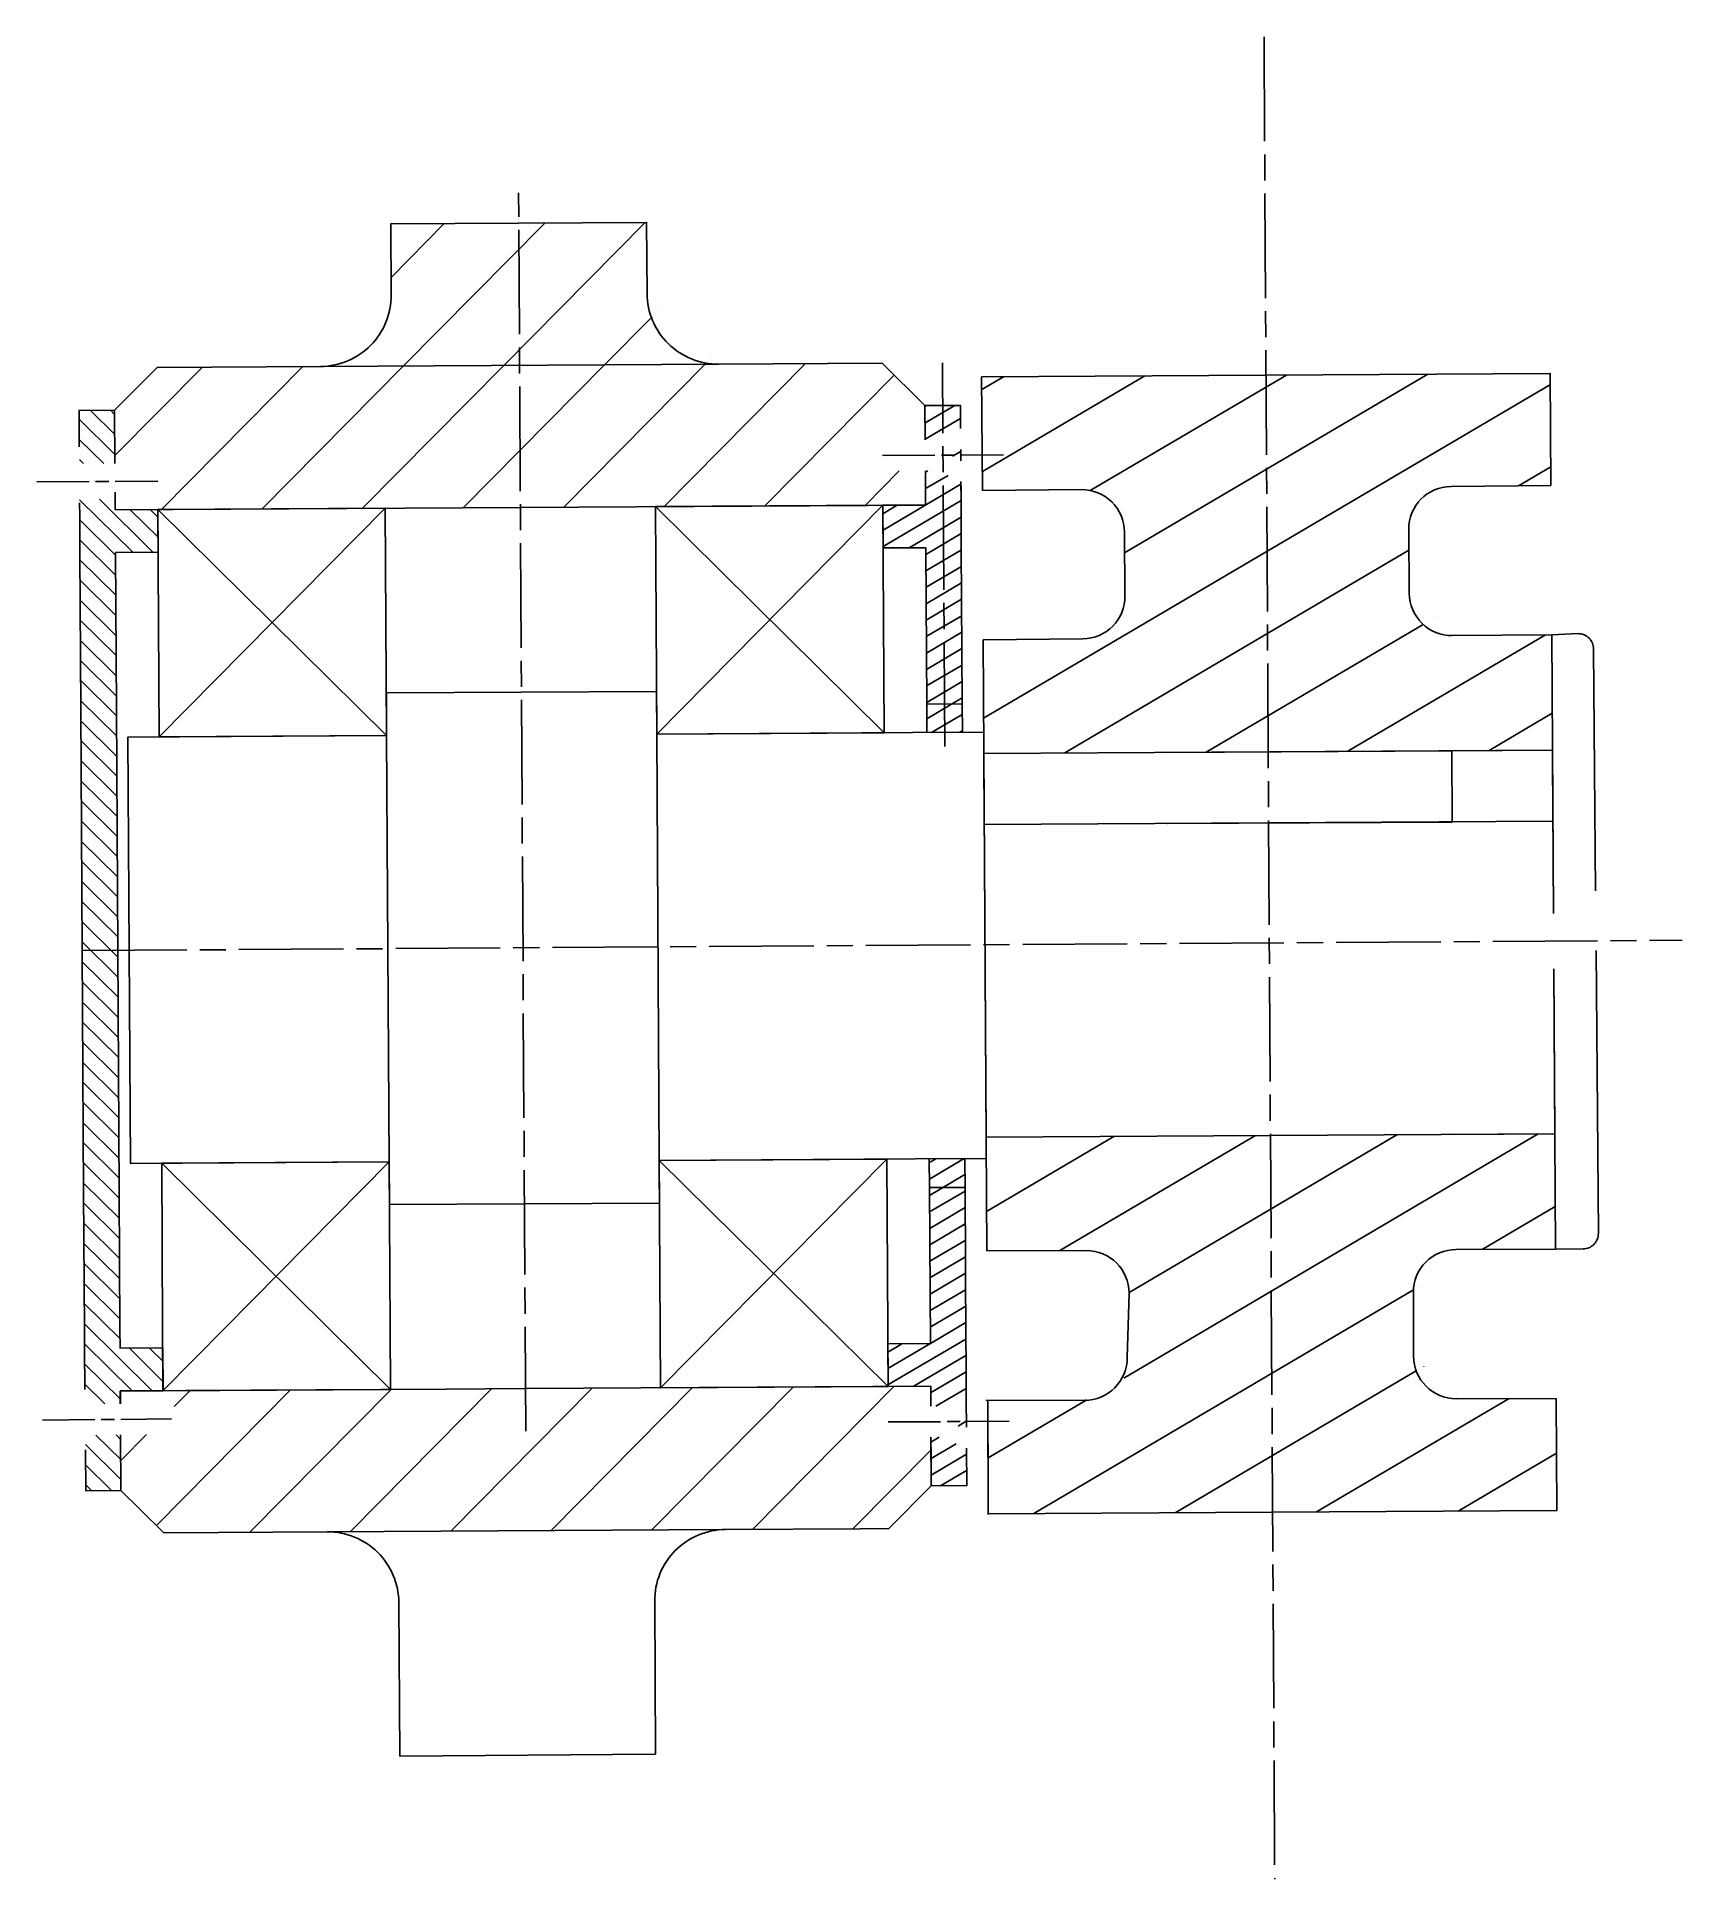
# Model space of a CAD drawing. Header units: millimetres. Extents: x -15074 to 21675, y -7568 to 6574.
# Drawn here: x -7653.5 to -7464.6, y 1983.9 to 2195.5 of the extents above; entities that cross this region are included whole.
import ezdxf

# ---------------------------------------------------------------- set-up
doc = ezdxf.new("R2010")
doc.units = ezdxf.units.MM
doc.linetypes.add('AM_ISO08W050', pattern=[18, 12, -1.5, 3, -1.5])
doc.linetypes.add('AM_ISO08W050x2', pattern=[9, 6, -0.75, 1.5, -0.75])
doc.layers.add('AM_7', color=142, linetype='AM_ISO08W050', lineweight=25)
doc.layers.add('AM_8', color=1, linetype='Continuous', lineweight=25)
doc.linetypes.add('Amzigzag', pattern='A,0.0001,[136,genltshp.shx,S=0.04,R=0,X=0,Y=0],-11', length=11.0001)
pattern_1 = [(45.3336016, (-559755.753, -33866.368), (-5.80549021, 5.7382765), [])]
pattern_2 = [(30.5, (-547137.335, -38574.004), (-4.1429413, 7.03331864), [])]
pattern_3 = [(30.5, (-547137.335, -38574.0036), (-0.8285882593, 1.406663729), [])]

msp = doc.modelspace()

# ---------------------------------------------------------------- hatches: boundary and pattern name
at = {"layer": 'AM_8', "true_color": 0x000000}
h = msp.add_hatch(dxfattribs=at)
h.set_pattern_fill('_U', color=18, scale=8.162814, angle=45.3336, style=0, pattern_type=0)
h.set_pattern_definition(pattern_1)
edge = h.paths.add_edge_path()
edge.add_arc((-7621.001, 2165.845), 8.163, -89.6664, 0.3336, ccw=False)
edge.add_line((-7620.953, 2157.682), (-7575.242, 2157.948))
edge.add_arc((-7575.29, 2166.111), 8.163, 180.3336, 270.3336, ccw=False)
edge.add_line((-7583.452, 2166.063), (-7583.5, 2174.226))
edge.add_line((-7583.5, 2174.226), (-7612.886, 2174.055))
edge.add_line((-7612.886, 2174.055), (-7612.838, 2165.892))
h = msp.add_hatch(dxfattribs=at)
h.set_pattern_fill('_U', color=18, scale=8.162814, angle=45.3336, style=0, pattern_type=0)
h.set_pattern_definition(pattern_1)
edge = h.paths.add_edge_path(flags=0)
edge.add_line((-7551.519, 2149.258), (-7554.487, 2149.24))
edge.add_line((-7554.487, 2149.24), (-7557.801, 2148.703))
edge.add_line((-7557.801, 2148.703), (-7557.787, 2146.173))
edge.add_line((-7557.787, 2146.173), (-7554.466, 2145.674))
edge.add_line((-7554.466, 2145.674), (-7551.498, 2145.692))
edge.add_line((-7551.475, 2141.761), (-7551.498, 2145.692))
edge.add_line((-7644.53, 2141.219), (-7551.475, 2141.761))
edge.add_line((-7644.537, 2142.431), (-7644.53, 2141.219))
edge.add_line((-7644.537, 2142.431), (-7640.823, 2142.453))
edge.add_line((-7640.823, 2142.453), (-7638.254, 2142.841))
edge.add_line((-7638.254, 2142.841), (-7638.273, 2146.2))
edge.add_line((-7638.273, 2146.2), (-7640.847, 2146.558))
edge.add_line((-7640.847, 2146.558), (-7644.561, 2146.537))
edge.add_line((-7644.596, 2152.647), (-7644.561, 2146.537))
edge.add_line((-7639.727, 2157.573), (-7644.596, 2152.647))
edge.add_line((-7556.468, 2158.058), (-7639.727, 2157.573))
edge.add_line((-7551.542, 2153.189), (-7556.468, 2158.058))
edge.add_line((-7551.519, 2149.258), (-7551.542, 2153.189))
edge = h.paths.add_edge_path(flags=0)
edge.add_line((-7644.537, 2142.431), (-7640.823, 2142.453))
edge.add_line((-7644.561, 2146.537), (-7644.537, 2142.431))
edge.add_line((-7640.847, 2146.558), (-7644.561, 2146.537))
edge.add_line((-7638.273, 2146.2), (-7640.847, 2146.558))
edge.add_line((-7638.254, 2142.841), (-7638.273, 2146.2))
edge.add_line((-7640.823, 2142.453), (-7638.254, 2142.841))
edge = h.paths.add_edge_path(flags=0)
edge.add_line((-7551.519, 2149.258), (-7554.487, 2149.24))
edge.add_line((-7551.498, 2145.692), (-7551.519, 2149.258))
edge.add_line((-7554.466, 2145.674), (-7551.498, 2145.692))
edge.add_line((-7557.787, 2146.173), (-7554.466, 2145.674))
edge.add_line((-7557.801, 2148.703), (-7557.787, 2146.173))
edge.add_line((-7554.487, 2149.24), (-7557.801, 2148.703))
edge = h.paths.add_edge_path(flags=0)
edge.add_line((-7644.537, 2142.431), (-7640.823, 2142.453))
edge.add_line((-7644.561, 2146.537), (-7644.537, 2142.431))
edge.add_line((-7640.847, 2146.558), (-7644.561, 2146.537))
edge.add_line((-7638.273, 2146.2), (-7640.847, 2146.558))
edge.add_line((-7638.254, 2142.841), (-7638.273, 2146.2))
edge.add_line((-7640.823, 2142.453), (-7638.254, 2142.841))
edge = h.paths.add_edge_path(flags=0)
edge.add_line((-7551.519, 2149.258), (-7554.487, 2149.24))
edge.add_line((-7551.498, 2145.692), (-7551.519, 2149.258))
edge.add_line((-7554.466, 2145.674), (-7551.498, 2145.692))
edge.add_line((-7557.787, 2146.173), (-7554.466, 2145.674))
edge.add_line((-7557.801, 2148.703), (-7557.787, 2146.173))
edge.add_line((-7554.487, 2149.24), (-7557.801, 2148.703))
h = msp.add_hatch(dxfattribs=at)
h.set_pattern_fill('_U', color=18, scale=8.162814, angle=30.5, style=0, pattern_type=0)
h.set_pattern_definition(pattern_2)
edge = h.paths.add_edge_path()
edge.add_arc((-7491.089, 2139.003), 4.898, 90.5, 180.5, ccw=False)
edge.add_line((-7491.132, 2143.901), (-7479.654, 2144.001))
edge.add_line((-7479.654, 2144.001), (-7479.729, 2156.872))
edge.add_line((-7479.729, 2156.872), (-7545.031, 2156.492))
edge.add_line((-7545.031, 2156.492), (-7544.917, 2143.432))
edge.add_line((-7544.917, 2143.432), (-7533.577, 2143.531))
edge.add_arc((-7533.534, 2138.633), 4.898, 0.5, 90.5, ccw=False)
edge.add_line((-7528.637, 2138.676), (-7528.573, 2131.33))
edge.add_arc((-7533.47, 2131.287), 4.898, -89.5, 0.5, ccw=False)
edge.add_line((-7533.427, 2126.389), (-7544.855, 2126.29))
edge.add_line((-7544.855, 2126.29), (-7544.793, 2115.678))
edge.add_line((-7544.793, 2115.678), (-7544.779, 2113.229))
edge.add_line((-7544.779, 2113.229), (-7479.478, 2113.61))
edge.add_line((-7479.478, 2113.61), (-7479.555, 2126.86))
edge.add_line((-7479.555, 2126.86), (-7490.982, 2126.76))
edge.add_arc((-7491.025, 2131.657), 4.898, 180.5, 270.5, ccw=False)
edge.add_line((-7495.923, 2131.615), (-7495.987, 2138.961))
h = msp.add_hatch(dxfattribs=at)
h.set_pattern_fill('_U', color=18, scale=1.632563, angle=135.3336, style=0, pattern_type=0)
h.set_pattern_definition([(135.33360156, (-519443.1177, -176597.5144), (-1.1476552995, -1.161098042), [])])
edge = h.paths.add_edge_path(flags=0)
edge.add_line((-7644.561, 2146.537), (-7648.642, 2146.513))
edge.add_line((-7648.678, 2152.623), (-7648.642, 2146.513))
edge.add_line((-7644.596, 2152.647), (-7648.678, 2152.623))
edge.add_line((-7644.561, 2146.537), (-7644.596, 2152.647))
edge = h.paths.add_edge_path(flags=0)
edge.add_line((-7648.618, 2142.408), (-7644.537, 2142.431))
edge.add_line((-7644.53, 2141.219), (-7644.537, 2142.431))
edge.add_line((-7639.632, 2141.247), (-7644.53, 2141.219))
edge.add_line((-7639.604, 2136.35), (-7639.632, 2141.247))
edge.add_line((-7644.501, 2136.321), (-7639.604, 2136.35))
edge.add_line((-7643.969, 2044.899), (-7644.501, 2136.321))
edge.add_line((-7639.072, 2044.928), (-7643.969, 2044.899))
edge.add_line((-7639.043, 2040.03), (-7639.072, 2044.928))
edge.add_line((-7643.941, 2040.002), (-7639.043, 2040.03))
edge.add_line((-7643.932, 2038.52), (-7643.941, 2040.002))
edge.add_line((-7643.932, 2038.52), (-7647.995, 2038.484))
edge.add_line((-7647.995, 2038.484), (-7648.009, 2040.164))
edge.add_line((-7648.009, 2040.164), (-7648.023, 2040.162))
edge.add_line((-7648.618, 2142.408), (-7648.023, 2040.162))
edge = h.paths.add_edge_path(flags=0)
edge.add_line((-7647.955, 2028.55), (-7643.874, 2028.574))
edge.add_line((-7647.983, 2033.242), (-7647.955, 2028.55))
edge.add_line((-7647.983, 2033.242), (-7647.949, 2033.239))
edge.add_line((-7647.949, 2033.239), (-7647.964, 2034.918))
edge.add_line((-7647.964, 2034.918), (-7643.911, 2034.954))
edge.add_line((-7643.874, 2028.574), (-7643.911, 2034.954))
edge = h.paths.add_edge_path(flags=0)
edge.add_line((-7647.964, 2034.918), (-7643.911, 2034.954))
edge.add_line((-7647.949, 2033.239), (-7647.964, 2034.918))
edge.add_line((-7647.983, 2033.242), (-7647.949, 2033.239))
edge.add_line((-7648.023, 2040.162), (-7647.983, 2033.242))
edge.add_line((-7648.009, 2040.164), (-7648.023, 2040.162))
edge.add_line((-7647.995, 2038.484), (-7648.009, 2040.164))
edge.add_line((-7643.932, 2038.52), (-7647.995, 2038.484))
edge.add_line((-7643.911, 2034.954), (-7643.932, 2038.52))
edge = h.paths.add_edge_path(flags=0)
edge.add_line((-7648.618, 2142.408), (-7644.537, 2142.431))
edge.add_line((-7648.642, 2146.513), (-7648.618, 2142.408))
edge.add_line((-7644.561, 2146.537), (-7648.642, 2146.513))
edge.add_line((-7644.537, 2142.431), (-7644.561, 2146.537))
edge = h.paths.add_edge_path(flags=0)
edge.add_line((-7647.964, 2034.918), (-7643.911, 2034.954))
edge.add_line((-7647.949, 2033.239), (-7647.964, 2034.918))
edge.add_line((-7647.983, 2033.242), (-7647.949, 2033.239))
edge.add_line((-7648.023, 2040.162), (-7647.983, 2033.242))
edge.add_line((-7648.009, 2040.164), (-7648.023, 2040.162))
edge.add_line((-7647.995, 2038.484), (-7648.009, 2040.164))
edge.add_line((-7643.932, 2038.52), (-7647.995, 2038.484))
edge.add_line((-7643.911, 2034.954), (-7643.932, 2038.52))
edge = h.paths.add_edge_path(flags=0)
edge.add_line((-7648.618, 2142.408), (-7644.537, 2142.431))
edge.add_line((-7648.642, 2146.513), (-7648.618, 2142.408))
edge.add_line((-7644.561, 2146.537), (-7648.642, 2146.513))
edge.add_line((-7644.537, 2142.431), (-7644.561, 2146.537))
h = msp.add_hatch(dxfattribs=at)
h.set_pattern_fill('_U', color=18, scale=1.632563, angle=30.5, style=0, pattern_type=0)
h.set_pattern_definition(pattern_3)
edge = h.paths.add_edge_path(flags=0)
edge.add_line((-7547.445, 2150.546), (-7548.053, 2150.543))
edge.add_line((-7548.053, 2150.543), (-7549.553, 2149.269))
edge.add_line((-7549.553, 2149.269), (-7551.519, 2149.258))
edge.add_line((-7551.542, 2153.189), (-7551.519, 2149.258))
edge.add_line((-7547.461, 2153.212), (-7551.542, 2153.189))
edge.add_line((-7547.445, 2150.546), (-7547.461, 2153.212))
edge = h.paths.add_edge_path(flags=0)
edge.add_line((-7548.017, 2144.447), (-7547.41, 2144.451))
edge.add_line((-7547.366, 2136.887), (-7547.41, 2144.451))
edge.add_line((-7547.242, 2115.664), (-7547.366, 2136.887))
edge.add_line((-7551.323, 2115.64), (-7547.242, 2115.664))
edge.add_line((-7551.342, 2118.905), (-7551.323, 2115.64))
edge.add_line((-7551.374, 2124.341), (-7551.342, 2118.905))
edge.add_line((-7551.447, 2136.863), (-7551.374, 2124.341))
edge.add_line((-7556.345, 2136.835), (-7551.447, 2136.863))
edge.add_line((-7556.373, 2141.732), (-7556.345, 2136.835))
edge.add_line((-7551.475, 2141.761), (-7556.373, 2141.732))
edge.add_line((-7551.498, 2145.692), (-7551.475, 2141.761))
edge.add_line((-7551.498, 2145.692), (-7549.532, 2145.703))
edge.add_line((-7549.532, 2145.703), (-7548.017, 2144.447))
edge = h.paths.add_edge_path(flags=0)
edge.add_line((-7547.424, 2146.856), (-7548.377, 2146.85))
edge.add_line((-7548.377, 2146.85), (-7548.385, 2148.136))
edge.add_line((-7548.385, 2148.136), (-7547.431, 2148.141))
edge.add_line((-7547.424, 2146.856), (-7547.431, 2148.141))
edge = h.paths.add_edge_path(flags=0)
edge.add_line((-7547.424, 2146.856), (-7548.377, 2146.85))
edge.add_line((-7547.41, 2144.451), (-7547.424, 2146.856))
edge.add_line((-7548.017, 2144.447), (-7547.41, 2144.451))
edge.add_line((-7549.532, 2145.703), (-7548.017, 2144.447))
edge.add_line((-7551.498, 2145.692), (-7549.532, 2145.703))
edge.add_line((-7551.519, 2149.258), (-7551.498, 2145.692))
edge.add_line((-7549.553, 2149.269), (-7551.519, 2149.258))
edge.add_line((-7548.053, 2150.543), (-7549.553, 2149.269))
edge.add_line((-7547.445, 2150.546), (-7548.053, 2150.543))
edge.add_line((-7547.431, 2148.141), (-7547.445, 2150.546))
edge.add_line((-7548.385, 2148.136), (-7547.431, 2148.141))
edge.add_line((-7548.377, 2146.85), (-7548.385, 2148.136))
edge = h.paths.add_edge_path(flags=0)
edge.add_line((-7547.424, 2146.856), (-7548.377, 2146.85))
edge.add_line((-7547.41, 2144.451), (-7547.424, 2146.856))
edge.add_line((-7548.017, 2144.447), (-7547.41, 2144.451))
edge.add_line((-7549.532, 2145.703), (-7548.017, 2144.447))
edge.add_line((-7551.498, 2145.692), (-7549.532, 2145.703))
edge.add_line((-7551.519, 2149.258), (-7551.498, 2145.692))
edge.add_line((-7549.553, 2149.269), (-7551.519, 2149.258))
edge.add_line((-7548.053, 2150.543), (-7549.553, 2149.269))
edge.add_line((-7547.445, 2150.546), (-7548.053, 2150.543))
edge.add_line((-7547.431, 2148.141), (-7547.445, 2150.546))
edge.add_line((-7548.385, 2148.136), (-7547.431, 2148.141))
edge.add_line((-7548.377, 2146.85), (-7548.385, 2148.136))
h = msp.add_hatch(dxfattribs=at)
h.set_pattern_fill('_U', color=18, scale=8.162814, angle=30.5, style=0, pattern_type=0)
h.set_pattern_definition(pattern_2)
edge = h.paths.add_edge_path()
edge.add_arc((-7490.558, 2051.35), 4.898, 90.1672, 180.1672, ccw=False)
edge.add_line((-7490.572, 2056.248), (-7479.144, 2056.281))
edge.add_line((-7479.144, 2056.281), (-7479.221, 2069.531))
edge.add_line((-7479.221, 2069.531), (-7544.522, 2069.151))
edge.add_line((-7544.522, 2069.151), (-7544.508, 2066.702))
edge.add_line((-7544.508, 2066.702), (-7544.446, 2056.091))
edge.add_line((-7544.446, 2056.091), (-7533.018, 2056.124))
edge.add_arc((-7533.004, 2051.226), 4.898, 0.1672, 90.1672, ccw=False)
edge.add_line((-7528.106, 2051.241), (-7528.085, 2043.894))
edge.add_arc((-7532.983, 2043.88), 4.898, -89.8328, 0.1672, ccw=False)
edge.add_line((-7532.968, 2038.982), (-7544.309, 2038.949))
edge.add_line((-7544.309, 2038.949), (-7544.27, 2025.889))
edge.add_line((-7544.27, 2025.889), (-7478.969, 2026.269))
edge.add_line((-7478.969, 2026.269), (-7478.969, 2026.269))
edge.add_line((-7478.969, 2026.269), (-7479.044, 2039.14))
edge.add_line((-7479.044, 2039.14), (-7490.522, 2039.106))
edge.add_arc((-7490.536, 2044.004), 4.898, 180.1672, 270.1672, ccw=False)
edge.add_line((-7495.434, 2043.99), (-7495.455, 2051.336))
h = msp.add_hatch(dxfattribs=at)
h.set_pattern_fill('_U', color=18, scale=1.632563, angle=30.5, style=0, pattern_type=0)
h.set_pattern_definition(pattern_3)
h.paths.add_polyline_path([(-7547.38, 2033.435), (-7546.773, 2033.438), (-7546.749, 2029.103), (-7550.83, 2029.08), (-7550.862, 2034.679), (-7548.895, 2034.691)], flags=0)
h.paths.add_polyline_path([(-7546.787, 2035.843), (-7547.741, 2035.838), (-7547.748, 2037.123), (-7546.794, 2037.129), (-7546.808, 2039.534), (-7547.416, 2039.53), (-7548.916, 2038.257), (-7550.882, 2038.245), (-7550.895, 2040.508), (-7555.792, 2040.48), (-7555.82, 2045.378), (-7550.922, 2045.406), (-7550.993, 2057.927), (-7551.024, 2063.363), (-7551.042, 2066.628), (-7546.961, 2066.652), (-7546.841, 2045.429)], flags=0)
edge = h.paths.add_edge_path(flags=0)
edge.add_line((-7546.787, 2035.843), (-7547.741, 2035.838))
edge.add_line((-7546.787, 2035.843), (-7546.773, 2033.438))
edge.add_line((-7547.38, 2033.435), (-7546.773, 2033.438))
edge.add_line((-7548.895, 2034.691), (-7547.38, 2033.435))
edge.add_line((-7550.862, 2034.679), (-7548.895, 2034.691))
edge.add_line((-7550.862, 2034.679), (-7550.882, 2038.245))
edge.add_line((-7548.916, 2038.257), (-7550.882, 2038.245))
edge.add_line((-7547.416, 2039.53), (-7548.916, 2038.257))
edge.add_line((-7546.808, 2039.534), (-7547.416, 2039.53))
edge.add_line((-7546.794, 2037.129), (-7546.808, 2039.534))
edge.add_line((-7547.748, 2037.123), (-7546.794, 2037.129))
edge.add_line((-7547.741, 2035.838), (-7547.748, 2037.123))
edge = h.paths.add_edge_path(flags=0)
edge.add_line((-7546.787, 2035.843), (-7547.741, 2035.838))
edge.add_line((-7546.787, 2035.843), (-7546.773, 2033.438))
edge.add_line((-7547.38, 2033.435), (-7546.773, 2033.438))
edge.add_line((-7548.895, 2034.691), (-7547.38, 2033.435))
edge.add_line((-7550.862, 2034.679), (-7548.895, 2034.691))
edge.add_line((-7550.862, 2034.679), (-7550.882, 2038.245))
edge.add_line((-7548.916, 2038.257), (-7550.882, 2038.245))
edge.add_line((-7547.416, 2039.53), (-7548.916, 2038.257))
edge.add_line((-7546.808, 2039.534), (-7547.416, 2039.53))
edge.add_line((-7546.794, 2037.129), (-7546.808, 2039.534))
edge.add_line((-7547.748, 2037.123), (-7546.794, 2037.129))
edge.add_line((-7547.741, 2035.838), (-7547.748, 2037.123))
h = msp.add_hatch(dxfattribs=at)
h.set_pattern_fill('_U', color=18, scale=8.162814, angle=45.3336, style=0, pattern_type=0)
h.set_pattern_definition(pattern_1)
edge = h.paths.add_edge_path(flags=0)
edge.add_line((-7550.873, 2038.245), (-7553.85, 2038.228))
edge.add_line((-7553.85, 2038.228), (-7557.165, 2037.69))
edge.add_line((-7557.165, 2037.69), (-7557.15, 2035.161))
edge.add_line((-7557.15, 2035.161), (-7553.83, 2034.662))
edge.add_line((-7553.83, 2034.662), (-7550.852, 2034.679))
edge.add_line((-7550.82, 2029.116), (-7550.852, 2034.679))
edge.add_line((-7555.689, 2024.19), (-7550.82, 2029.116))
edge.add_line((-7638.948, 2023.705), (-7555.689, 2024.19))
edge.add_line((-7643.874, 2028.574), (-7638.948, 2023.705))
edge.add_line((-7643.911, 2034.954), (-7643.874, 2028.574))
edge.add_line((-7643.911, 2034.954), (-7640.168, 2034.986))
edge.add_line((-7640.168, 2034.986), (-7637.6, 2035.382))
edge.add_line((-7637.6, 2035.382), (-7637.625, 2038.202))
edge.add_line((-7637.625, 2038.202), (-7640.199, 2038.552))
edge.add_line((-7640.199, 2038.552), (-7643.932, 2038.52))
edge.add_line((-7643.941, 2040.002), (-7643.932, 2038.52))
edge.add_line((-7550.886, 2040.544), (-7643.941, 2040.002))
edge.add_line((-7550.873, 2038.245), (-7550.886, 2040.544))
edge = h.paths.add_edge_path(flags=0)
edge.add_line((-7643.911, 2034.954), (-7640.168, 2034.986))
edge.add_line((-7643.932, 2038.52), (-7643.911, 2034.954))
edge.add_line((-7640.199, 2038.552), (-7643.932, 2038.52))
edge.add_line((-7637.625, 2038.202), (-7640.199, 2038.552))
edge.add_line((-7637.6, 2035.382), (-7637.625, 2038.202))
edge.add_line((-7640.168, 2034.986), (-7637.6, 2035.382))
edge = h.paths.add_edge_path(flags=0)
edge.add_line((-7550.873, 2038.245), (-7553.85, 2038.228))
edge.add_line((-7550.852, 2034.679), (-7550.873, 2038.245))
edge.add_line((-7553.83, 2034.662), (-7550.852, 2034.679))
edge.add_line((-7557.15, 2035.161), (-7553.83, 2034.662))
edge.add_line((-7557.165, 2037.69), (-7557.15, 2035.161))
edge.add_line((-7553.85, 2038.228), (-7557.165, 2037.69))
edge = h.paths.add_edge_path(flags=0)
edge.add_line((-7643.911, 2034.954), (-7640.168, 2034.986))
edge.add_line((-7643.932, 2038.52), (-7643.911, 2034.954))
edge.add_line((-7640.199, 2038.552), (-7643.932, 2038.52))
edge.add_line((-7637.625, 2038.202), (-7640.199, 2038.552))
edge.add_line((-7637.6, 2035.382), (-7637.625, 2038.202))
edge.add_line((-7640.168, 2034.986), (-7637.6, 2035.382))
edge = h.paths.add_edge_path(flags=0)
edge.add_line((-7550.873, 2038.245), (-7553.85, 2038.228))
edge.add_line((-7550.852, 2034.679), (-7550.873, 2038.245))
edge.add_line((-7553.83, 2034.662), (-7550.852, 2034.679))
edge.add_line((-7557.15, 2035.161), (-7553.83, 2034.662))
edge.add_line((-7557.165, 2037.69), (-7557.15, 2035.161))
edge.add_line((-7553.85, 2038.228), (-7557.165, 2037.69))

# ---------------------------------------------------------------- linework, layer by layer
for p, q in [((-7620.953, 2157.682), (-7575.242, 2157.948)), ((-7545.031, 2156.492), (-7544.917, 2143.432)), ((-7547.445, 2150.546), (-7547.461, 2153.212)), ((-7547.445, 2150.546), (-7547.461, 2153.212)), ((-7547.424, 2146.856), (-7547.431, 2148.141)), ((-7547.424, 2146.856), (-7547.431, 2148.141)), ((-7547.403, 2143.378), (-7547.41, 2144.451)), ((-7547.404, 2143.403), (-7547.41, 2144.451)), ((-7491.132, 2143.901), (-7479.654, 2144.001)), ((-7648.607, 2140.459), (-7648.616, 2142.009)), ((-7556.373, 2141.732), (-7582.342, 2115.46)), ((-7547.403, 2143.378), (-7547.375, 2138.48)), ((-7544.917, 2143.432), (-7533.577, 2143.531)), ((-7639.632, 2141.247), (-7613.36, 2115.279)), ((-7613.512, 2141.4), (-7639.48, 2115.127)), ((-7582.494, 2141.58), (-7556.221, 2115.612)), ((-7528.637, 2138.676), (-7528.573, 2131.33)), ((-7495.923, 2131.615), (-7495.987, 2138.961)), ((-7490.982, 2126.76), (-7479.555, 2126.86)), ((-7544.855, 2126.29), (-7533.427, 2126.389)), ((-7551.342, 2118.905), (-7547.261, 2118.929)), ((-7551.342, 2118.905), (-7551.323, 2115.64)), ((-7547.261, 2118.929), (-7547.242, 2115.664)), ((-7613.36, 2115.279), (-7613.075, 2066.303)), ((-7582.342, 2115.46), (-7582.056, 2066.484)), ((-7491.049, 2113.516), (-7479.478, 2113.617)), ((-7474.532, 2091.671), (-7474.532, 2091.662)), ((-7490.793, 2069.438), (-7479.221, 2069.539)), ((-7620.135, 2047.311), (-7639.195, 2066.151)), ((-7631.948, 2047.208), (-7613.075, 2066.303)), ((-7555.784, 2040.515), (-7582.056, 2066.484)), ((-7581.904, 2040.363), (-7555.936, 2066.636)), ((-7551.024, 2063.363), (-7551.042, 2066.628)), ((-7546.943, 2063.386), (-7546.961, 2066.652)), ((-7551.024, 2063.363), (-7546.943, 2063.386)), ((-7544.446, 2056.091), (-7533.018, 2056.124)), ((-7490.572, 2056.248), (-7479.144, 2056.281)), ((-7528.316, 2043.834), (-7528.106, 2051.241)), ((-7495.455, 2051.336), (-7495.434, 2043.99)), ((-7639.043, 2040.03), (-7631.948, 2047.208)), ((-7612.922, 2040.182), (-7620.135, 2047.311)), ((-7546.833, 2045.465), (-7546.819, 2043.815)), ((-7546.805, 2038.937), (-7546.787, 2035.843)), ((-7544.54, 2038.889), (-7533.2, 2038.922)), ((-7544.281, 2025.797), (-7544.317, 2038.858)), ((-7544.317, 2038.858), (-7544.29, 2029.048)), ((-7544.27, 2025.889), (-7544.309, 2038.949)), ((-7490.522, 2039.106), (-7479.044, 2039.14)), ((-7546.773, 2033.438), (-7546.749, 2029.103)), ((-7620.174, 2023.814), (-7574.463, 2024.08))]:
    msp.add_line(p, q)
at = {"linetype": 'Amzigzag'}
msp.add_line((-7611.861, 1998.035), (-7582.476, 1998.292), dxfattribs=at)
for points in [[(-7575.242, 2157.948, -0.4142136), (-7583.452, 2166.063), (-7583.5, 2174.226), (-7612.886, 2174.055), (-7612.838, 2165.892, -0.4142136), (-7620.953, 2157.682), (-7639.727, 2157.573), (-7644.596, 2152.647), (-7644.561, 2146.537)], [(-7479.368, 2094.852), (-7479.555, 2126.86), (-7476.535, 2126.99, -0.4142136), (-7474.754, 2125.237), (-7474.529, 2097.449)], [(-7474.473, 2090.602), (-7474.21, 2058.088, -0.4142136), (-7475.963, 2056.307), (-7479.144, 2056.281), (-7479.331, 2088.502)], [(-7550.852, 2034.679), (-7550.839, 2032.381), (-7550.82, 2029.116), (-7555.689, 2024.19), (-7558.954, 2024.171), (-7574.463, 2024.08, 0.4142136), (-7582.578, 2015.87), (-7582.476, 1998.292)], [(-7611.861, 1998.035), (-7611.964, 2015.699, 0.4142136), (-7620.174, 2023.814), (-7638.948, 2023.705), (-7641.664, 2026.389)]]:
    msp.add_lwpolyline(points, format="xyb")
for points in [[(-7551.519, 2149.258), (-7551.542, 2153.189), (-7556.468, 2158.058), (-7575.242, 2157.948)], [(-7545.031, 2156.492), (-7479.729, 2156.872), (-7479.654, 2144.001)], [(-7644.561, 2146.537), (-7644.596, 2152.647), (-7648.678, 2152.623), (-7648.654, 2148.462)], [(-7551.519, 2149.258), (-7551.542, 2153.189), (-7547.461, 2153.212), (-7547.445, 2150.546)], [(-7547.431, 2148.141), (-7547.424, 2146.856)], [(-7644.537, 2143.227), (-7644.53, 2141.219), (-7598.003, 2141.49), (-7551.475, 2141.761), (-7551.498, 2145.692)], [(-7551.475, 2141.761), (-7551.498, 2145.692)], [(-7547.41, 2144.451), (-7547.403, 2143.378)], [(-7644.53, 2141.219), (-7644.537, 2142.431)], [(-7551.447, 2136.863), (-7556.345, 2136.835), (-7556.373, 2141.732), (-7551.475, 2141.761)], [(-7648.607, 2140.459), (-7648.583, 2136.298)], [(-7644.501, 2136.321), (-7639.604, 2136.35), (-7639.632, 2141.247), (-7644.53, 2141.219)], [(-7547.375, 2138.48), (-7547.366, 2136.887)], [(-7547.375, 2138.48), (-7547.366, 2136.887)], [(-7648.478, 2118.34), (-7648.583, 2136.298)], [(-7644.501, 2136.321), (-7644.397, 2118.363)], [(-7551.447, 2136.863), (-7551.342, 2118.905)], [(-7547.261, 2118.929), (-7547.366, 2136.887)], [(-7479.555, 2126.86), (-7479.368, 2094.852)], [(-7544.446, 2056.091), (-7544.855, 2126.29)], [(-7644.074, 2062.857), (-7644.397, 2118.363)], [(-7582.342, 2115.46), (-7582.37, 2120.357), (-7613.388, 2120.177), (-7613.36, 2115.279)], [(-7648.478, 2118.34), (-7648.155, 2062.833)], [(-7613.36, 2115.279), (-7643.072, 2115.106)], [(-7639.48, 2115.127), (-7643.072, 2115.106), (-7642.787, 2066.13), (-7639.195, 2066.151)], [(-7552.956, 2115.631), (-7582.342, 2115.46)], [(-7544.793, 2115.678), (-7552.956, 2115.631)], [(-7479.331, 2088.502), (-7479.221, 2069.531), (-7544.522, 2069.151), (-7544.779, 2113.229), (-7479.478, 2113.61), (-7479.368, 2094.852)], [(-7523.653, 2105.189), (-7523.652, 2105.163), (-7491.002, 2105.353), (-7491.049, 2113.516), (-7523.7, 2113.326)], [(-7479.331, 2088.502), (-7479.144, 2056.281)], [(-7642.787, 2066.13), (-7613.075, 2066.303)], [(-7612.964, 2047.246), (-7613.075, 2066.303), (-7639.195, 2066.151), (-7639.084, 2047.146)], [(-7582.056, 2066.484), (-7582.028, 2061.586), (-7613.046, 2061.405), (-7613.075, 2066.303)], [(-7582.056, 2066.484), (-7552.671, 2066.655)], [(-7552.671, 2066.655), (-7544.508, 2066.702)], [(-7550.922, 2045.406), (-7551.024, 2063.363)], [(-7550.915, 2045.441), (-7551.019, 2063.399)], [(-7546.943, 2063.423), (-7546.938, 2063.423), (-7546.833, 2045.465)], [(-7648.155, 2062.833), (-7648.063, 2047.068)], [(-7643.982, 2047.103), (-7644.074, 2062.857)], [(-7648.063, 2047.068), (-7648.05, 2044.876)], [(-7643.969, 2044.899), (-7643.982, 2047.103)], [(-7639.084, 2047.146), (-7639.043, 2040.03), (-7612.922, 2040.182), (-7612.964, 2047.246)], [(-7648.009, 2040.164), (-7648.05, 2044.864)], [(-7644.017, 2044.899), (-7639.072, 2044.942), (-7639.029, 2040.007), (-7643.973, 2039.964)], [(-7550.915, 2045.441), (-7555.812, 2045.413), (-7555.784, 2040.515), (-7550.886, 2040.544)], [(-7546.819, 2043.816), (-7546.819, 2043.816), (-7546.804, 2038.913), (-7546.804, 2038.913)], [(-7643.932, 2038.52), (-7643.941, 2040.002), (-7606.541, 2040.22)], [(-7606.541, 2040.22), (-7597.413, 2040.273), (-7550.886, 2040.544), (-7550.873, 2038.245)], [(-7550.886, 2040.544), (-7550.873, 2038.245)], [(-7643.973, 2039.964), (-7643.961, 2038.52)], [(-7479.044, 2039.14), (-7478.969, 2026.269), (-7544.27, 2025.889)], [(-7643.93, 2034.953), (-7643.874, 2028.574), (-7647.908, 2028.539), (-7647.949, 2033.239)], [(-7641.664, 2026.389), (-7643.874, 2028.574), (-7643.911, 2034.954)], [(-7550.852, 2034.679), (-7550.82, 2029.116), (-7546.738, 2029.14)]]:
    msp.add_lwpolyline(points)
for points in [[(-7582.342, 2115.46), (-7556.221, 2115.612), (-7556.373, 2141.732), (-7582.494, 2141.58)], [(-7613.36, 2115.279), (-7639.48, 2115.127), (-7639.632, 2141.247), (-7613.512, 2141.4)], [(-7479.478, 2113.61), (-7544.779, 2113.229), (-7544.731, 2105.067), (-7479.43, 2105.447)], [(-7582.056, 2066.484), (-7555.936, 2066.636), (-7555.784, 2040.515), (-7581.904, 2040.363)]]:
    msp.add_lwpolyline(points, close=True)
for centre, start, end in [((-7491.089, 2139.003), 90.5, 180.5), ((-7533.534, 2138.633), 0.5, 90.5), ((-7533.47, 2131.287), 270.5, 0.5), ((-7491.025, 2131.657), 180.5, 270.5), ((-7533.004, 2051.226), 0.1672, 90.1672), ((-7490.558, 2051.35), 90.1672, 180.1672), ((-7533.214, 2043.819), 270.1672, 0.1672), ((-7490.536, 2044.004), 180.1672, 270.1672)]:
    msp.add_arc(centre, 4.898, start, end)
at = {"layer": 'AM_7', "color": 3}
for p, q in [((-7512.606, 2195.543), (-7511.374, 1983.92)), ((-7597.385, 2035.375), (-7598.213, 2177.618)), ((-7648.317, 2090.577), (-7464.59, 2091.773))]:
    msp.add_line(p, q, dxfattribs=at)
at = {"layer": 'AM_7'}
msp.add_line((-7549.273, 2114.02), (-7549.53, 2158.098), dxfattribs=at)
at = {"layer": 'AM_7', "linetype": 'AM_ISO08W050x2'}
for p, q in [((-7556.406, 2147.446), (-7542.53, 2147.527)), ((-7653.528, 2144.432), (-7639.651, 2144.513)), ((-7652.877, 2036.659), (-7638.075, 2036.788)), ((-7555.76, 2036.434), (-7541.883, 2036.515))]:
    msp.add_line(p, q, dxfattribs=at)

doc.saveas('drawing.dxf')
